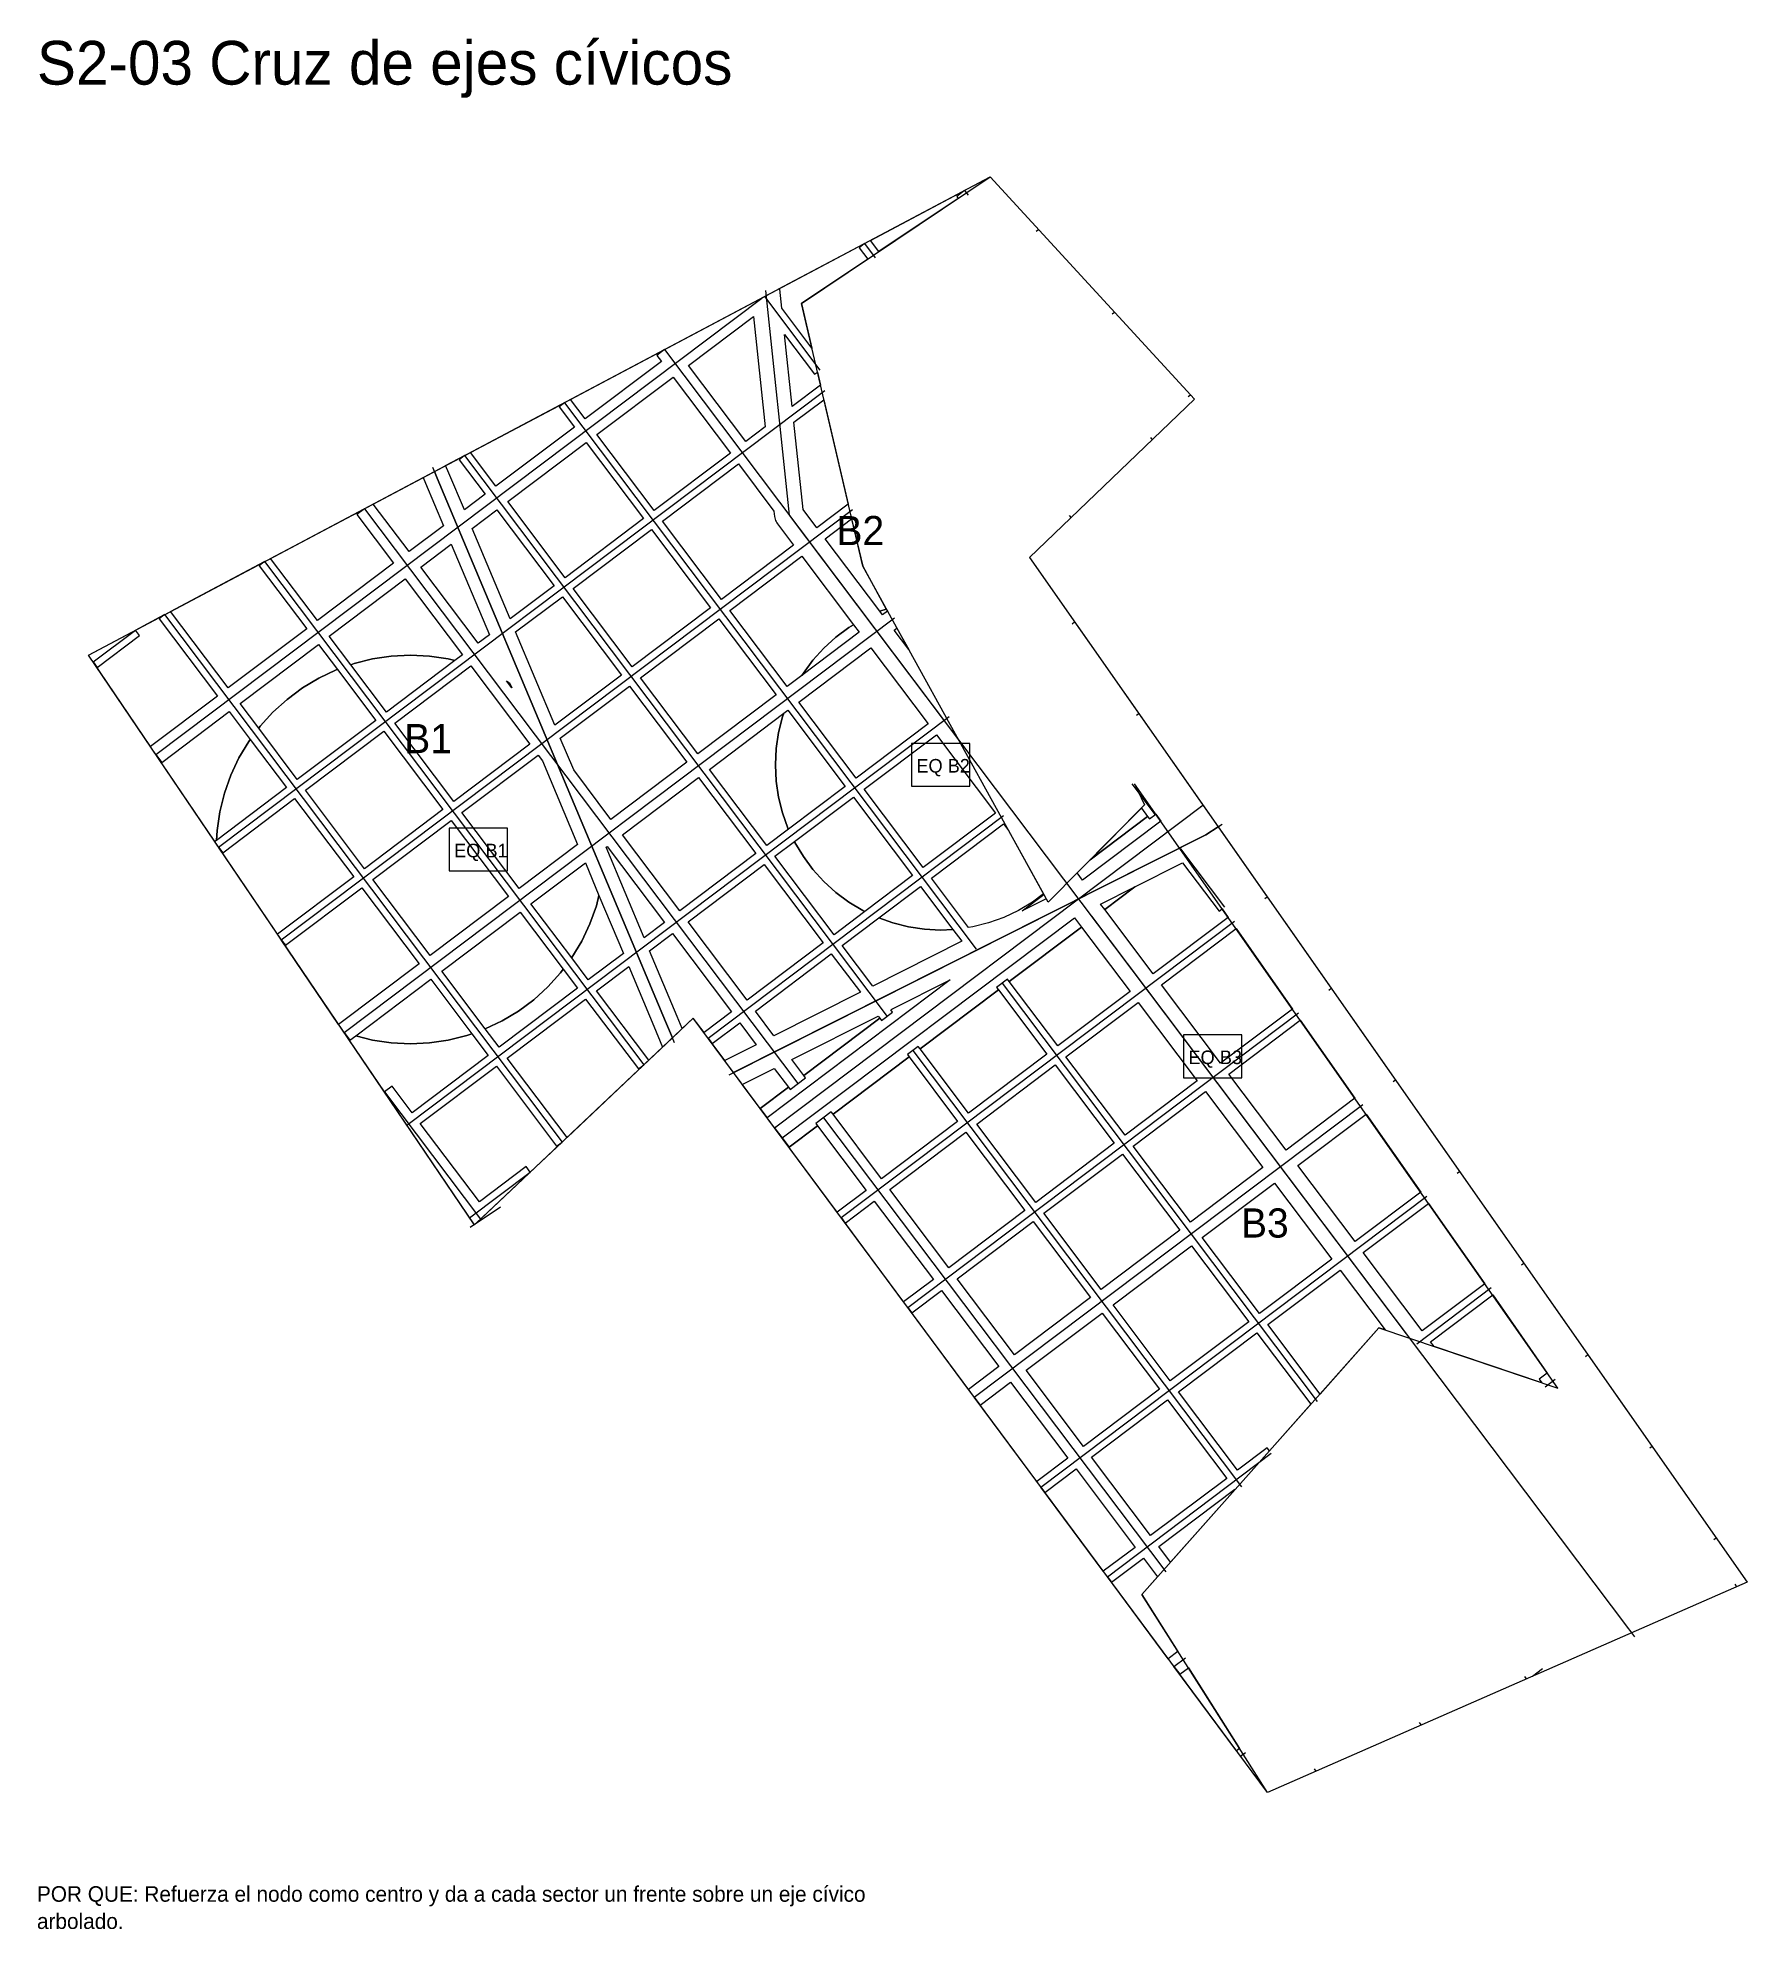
# Model space of a CAD drawing. Header units: metres. Extents: x 3873 to 16340, y -5213 to 3289.
# Drawn here: x 10581 to 12340, y 1092 to 3038 of the extents above; entities that cross this region are included whole.
import ezdxf

# ---------------------------------------------------------------- set-up
doc = ezdxf.new("R2010")
doc.units = ezdxf.units.M
for name, color, linetype, lineweight, plot in [('EQUIPAMIENTO', 5, 'Continuous', 0, False), ('LIMITE-INTERVENCION', 30, 'Continuous', 0, False), ('MANZANAS-PROPUESTAS', 33, 'Continuous', 0, False), ('SECTORES', 1, 'Continuous', 0, False), ('TEXTO', 7, 'Continuous', 0, False), ('VERDE-OBLIGATORIO', 3, 'Continuous', 0, False), ('VERDE-PROPUESTO', 82, 'Continuous', 0, False), ('VIA-BOULEVARD', 30, 'Continuous', 0, False), ('VIA-PRIMARIA', 1, 'Continuous', 0, False), ('VIA-SECUNDARIA', 8, 'Continuous', 0, False), ('VIA-TERCIARIA', 9, 'Continuous', 0, False)]:
    doc.layers.add(name, color=color, linetype=linetype, lineweight=lineweight, plot=plot)

msp = doc.modelspace()

# ---------------------------------------------------------------- texts
at = {"layer": 'EQUIPAMIENTO'}
for s, p in [('EQ B2', (11485, 2282)), ('EQ B1', (11009.3, 2194.8)), ('EQ B3', (11765, 1982))]:
    msp.add_text(s, height=14, dxfattribs=at).set_placement(p)
at = {"layer": 'SECTORES'}
for s, p in [('B2', (11402.8, 2516.1)), ('B1', (10958, 2302)), ('B3', (11819.1, 1803.5))]:
    msp.add_text(s, height=30, dxfattribs=at).set_placement(p)
at = {"layer": 'TEXTO'}
for s, height, p in [('S2-03 Cruz de ejes cívicos', 45, (10580, 2990)), ('POR QUE: Refuerza el nodo como centro y da a cada sector un frente sobre un eje cívico', 16, (10580, 1120)), ('arbolado.', 16, (10580, 1092))]:
    msp.add_text(s, height=height, dxfattribs=at).set_placement(p)

# ---------------------------------------------------------------- linework, layer by layer
at = {"layer": 'EQUIPAMIENTO'}
for points in [[(11480, 2268), (11540, 2268), (11540, 2312), (11480, 2312), (11480, 2268)], [(11004.3, 2180.8), (11064.3, 2180.8), (11064.3, 2224.8), (11004.3, 2224.8), (11004.3, 2180.8)], [(11760, 1968), (11820, 1968), (11820, 2012), (11760, 2012), (11760, 1968)]]:
    msp.add_lwpolyline(points, close=True, dxfattribs=at)
at = {"layer": 'LIMITE-INTERVENCION'}
msp.add_lwpolyline([(10633, 2403), (11561, 2895), (11771.2, 2666.4), (11601.5, 2503.2), (12340, 1449), (11846.2, 1232.4), (11255.3, 2029.4), (11030.2, 1816.5), (10633, 2403)], close=True, dxfattribs=at)
at = {"layer": 'MANZANAS-PROPUESTAS'}
for points in [[(11437.9, 2829.7), (11534.5, 2880.9), (11526.5, 2874.9), (11528, 2872.9), (11446.5, 2818.2), (11437.9, 2829.7)], [(11426, 2822.2), (11434.9, 2810.4), (11366.7, 2764.7), (11377.4, 2718.9), (11346.6, 2759.8), (11344.5, 2779.5), (11342.9, 2779.4), (11431.6, 2826.4), (11426, 2822.2)], [(11250.6, 2701.1), (11317.3, 2751.4), (11329.3, 2637.7), (11309.5, 2622.8), (11250.6, 2701.1)], [(11357.3, 2658.8), (11349.4, 2732.7), (11380.2, 2691.9), (11383.2, 2694.1), (11386.3, 2680.7), (11357.3, 2658.8)], [(11217.8, 2711.3), (11222.6, 2705), (11144.3, 2646), (11129.2, 2666.1), (11225.8, 2717.3), (11217.8, 2711.3)], [(11156.3, 2630.1), (11234.6, 2689), (11293.6, 2610.8), (11215.3, 2551.8), (11156.3, 2630.1)], [(11117.3, 2658.5), (11133.1, 2637.6), (11052.4, 2576.8), (11026.3, 2611.5), (11122.9, 2662.7), (11117.3, 2658.5)], [(11382.7, 2533.9), (11368.5, 2552.7), (11359, 2642.5), (11389.8, 2665.7), (11414.9, 2558.2), (11382.7, 2533.9)], [(11014.4, 2604), (11041.3, 2568.4), (11019.9, 2552.3), (11004, 2590), (11004, 2590.1), (11000.6, 2597.9), (11020, 2608.2), (11014.4, 2604)], [(11064.5, 2560.9), (11145.1, 2621.6), (11204.1, 2543.4), (11123.5, 2482.6), (11064.5, 2560.9)], [(11223.7, 2540.6), (11302, 2599.6), (11338.5, 2551.2), (11339.1, 2545.4), (11339.3, 2544.1), (11339.6, 2542.8), (11340, 2541.5), (11340.6, 2540.3), (11341.3, 2539.1), (11342, 2538), (11358.7, 2515.9), (11284.5, 2460), (11223.7, 2540.6)], [(10980, 2579.9), (10998.4, 2536.1), (10963, 2509.4), (10926.1, 2558.4), (10977.6, 2585.7), (10980, 2579.9)], [(10909.2, 2547.6), (10947, 2497.4), (10868.8, 2438.4), (10820.5, 2502.4), (10917.2, 2553.6), (10909.2, 2547.6)], [(11027.9, 2533.3), (11053.3, 2552.4), (11112.3, 2474.2), (11067, 2440.1), (11027.9, 2533.3)], [(11131.9, 2471.4), (11212.5, 2532.2), (11273.3, 2451.5), (11192.7, 2390.7), (11131.9, 2471.4)], [(11391.1, 2522.7), (11418.4, 2543.3), (11429.8, 2494.3), (11454.1, 2450.3), (11447.5, 2448), (11391.1, 2522.7)], [(10975, 2493.4), (11006.4, 2517.1), (11045.6, 2423.9), (11034, 2415.2), (10975, 2493.4)], [(10808.7, 2494.9), (10857.6, 2430), (10776.9, 2369.2), (10717.6, 2447.9), (10814.3, 2499.1), (10808.7, 2494.9)], [(11367.1, 2504.7), (11420.3, 2434.2), (11415.6, 2431.3), (11402.2, 2421.4), (11389.8, 2410.2), (11378.6, 2397.8), (11368.7, 2384.4), (11367.2, 2382), (11351.9, 2370.5), (11292.9, 2448.8), (11367.1, 2504.7)], [(10880.8, 2422.4), (10959.1, 2481.4), (11018, 2403.1), (11010.2, 2397.2), (11003.3, 2399), (10983.9, 2401.8), (10964.3, 2402.8), (10944.7, 2401.8), (10925.3, 2399), (10906.3, 2394.2), (10903, 2393), (10880.8, 2422.4)], [(11072.6, 2426.8), (11120.7, 2463), (11181.5, 2382.3), (11113, 2330.7), (11072.6, 2426.8)], [(10705.8, 2440.3), (10765.7, 2360.8), (10696.8, 2308.8), (10637.8, 2395.9), (10642, 2390.3), (10685.5, 2423), (10681.3, 2428.6), (10711.4, 2444.6), (10705.8, 2440.3)], [(11281.8, 2440.3), (11340.7, 2362.1), (11260.1, 2301.3), (11201.1, 2379.6), (11281.8, 2440.3)], [(10789, 2353.2), (10869.6, 2414), (10889.2, 2388.1), (10887.8, 2387.6), (10870, 2379.2), (10853.2, 2369.1), (10837.4, 2357.4), (10822.9, 2344.2), (10809.7, 2329.7), (10808.2, 2327.7), (10789, 2353.2)], [(11170.6, 2233.9), (11132.4, 2284.7), (11118.6, 2317.4), (11189.9, 2371.1), (11248.9, 2292.9), (11170.6, 2233.9)], [(10708.4, 2292.5), (10777.8, 2344.8), (10799.5, 2315.9), (10798, 2313.9), (10787.9, 2297.1), (10779.5, 2279.3), (10772.9, 2260.9), (10768.2, 2241.8), (10765.3, 2222.4), (10764.8, 2212.3), (10763, 2211), (10702.4, 2300.5), (10708.4, 2292.5)], [(11331.1, 2207.1), (11272.1, 2285.3), (11348.6, 2343), (11347.3, 2339.3), (11343.3, 2323.2), (11340.8, 2306.7), (11340, 2290), (11340.8, 2273.3), (11343.3, 2256.8), (11347.3, 2240.7), (11352.9, 2224.9), (11353.4, 2223.9), (11331.1, 2207.1)], [(11319.9, 2198.6), (11241.6, 2139.7), (11182.7, 2217.9), (11260.9, 2276.9), (11319.9, 2198.6)], [(11723, 2236.9), (11663.9, 2192.4), (11716.6, 2245.5), (11723, 2236.9)], [(11225.7, 2127.6), (11204.9, 2112), (11165.8, 2205.2), (11166.7, 2205.9), (11225.7, 2127.6)], [(11339.5, 2195.9), (11359.5, 2211), (11360.1, 2209.9), (11368.7, 2195.6), (11378.6, 2182.2), (11389.8, 2169.8), (11402.2, 2158.6), (11415.6, 2148.7), (11429.9, 2140.1), (11432, 2139.1), (11400.3, 2115.2), (11339.5, 2195.9)], [(11250.1, 2128.5), (11328.3, 2187.4), (11389.1, 2106.8), (11310.8, 2047.8), (11250.1, 2128.5)], [(11728.8, 2074.8), (11678.8, 2141), (11709.8, 2164.4), (11759, 2189.1), (11796.6, 2139.3), (11799.8, 2141.7), (11806, 2132.9), (11728.8, 2074.8)], [(11183.5, 2095.9), (11147.4, 2068.6), (11130.3, 2091.3), (11130.6, 2091.7), (11140.7, 2108.5), (11149.1, 2126.3), (11155.7, 2144.8), (11158.4, 2155.6), (11183.5, 2095.9)], [(11440.2, 2062.3), (11408.7, 2104), (11446.4, 2132.4), (11460.7, 2127.3), (11476.8, 2123.3), (11493.3, 2120.8), (11510, 2120), (11522.7, 2120.6), (11531.9, 2108.4), (11440.2, 2062.3)], [(11704.9, 2056.7), (11630.6, 2000.7), (11580.6, 2067), (11654.9, 2123), (11704.9, 2056.7)], [(11244, 2018.7), (11239, 2030.9), (11239, 2031), (11210.5, 2098.7), (11234.1, 2116.4), (11294.9, 2035.8), (11266.5, 2014.4), (11255.3, 2029.4), (11244, 2018.7)], [(11798, 1982.9), (11737.2, 2063.6), (11814, 2121.4), (11872, 2038.7), (11798, 1982.9)], [(11338.5, 2011.1), (11319.3, 2036.6), (11397.5, 2095.6), (11427.5, 2055.9), (11338.5, 2011.1)], [(11055.6, 1999.4), (11041.4, 2018.3), (11058.6, 2026.4), (11075.4, 2036.5), (11091.2, 2048.2), (11105.7, 2061.4), (11118.9, 2075.9), (11121.6, 2079.6), (11136.2, 2060.2), (11055.6, 1999.4)], [(11155.8, 2057.5), (11189.1, 2082.5), (11215, 2021), (11223.8, 1999.6), (11209.6, 1986.1), (11155.8, 2057.5)], [(11064, 1988.2), (11144.6, 2049), (11198.9, 1977.1), (11204.4, 1981.3), (11125.5, 1906.6), (11064, 1988.2)], [(11619.4, 1992.3), (11538.7, 1931.5), (11488.8, 1997.8), (11569.4, 2058.6), (11619.4, 1992.3)], [(11713.3, 2045.5), (11774.1, 1964.9), (11699.8, 1908.9), (11639, 1989.6), (11713.3, 2045.5)], [(11274.8, 2003.1), (11303.3, 2024.6), (11320.3, 2002), (11287.8, 1985.6), (11270.6, 2008.7), (11274.8, 2003.1)], [(11356.9, 1986.8), (11445.8, 2031.5), (11447.5, 2029.3), (11369.2, 1970.3), (11356.9, 1986.8)], [(11865.5, 1893.5), (11806.5, 1971.8), (11880, 2027.2), (11936.3, 1946.9), (11865.5, 1893.5)], [(10902.1, 2006.5), (10908, 2011), (10925.3, 2006.7), (10944.7, 2003.8), (10964.3, 2002.8), (10983.9, 2003.8), (11003.3, 2006.7), (11022.4, 2011.4), (11027.6, 2013.3), (11044.4, 1991), (10966.1, 1932), (10945.5, 1959.4), (10937.5, 1953.4), (10896.1, 2014.5), (10902.1, 2006.5)], [(11527.5, 1923.1), (11449.3, 1864.1), (11399.3, 1930.4), (11477.6, 1989.4), (11527.5, 1923.1)], [(11083.5, 1876.5), (11035.3, 1840.2), (10974.5, 1920.8), (11052.8, 1979.8), (11114.8, 1897.6), (11120.4, 1901.8), (11087.7, 1870.9), (11083.5, 1876.5)], [(11338.7, 1977.6), (11353.3, 1958.3), (11324.2, 1936.4), (11331.4, 1926.8), (11331.4, 1926.8), (11305.9, 1961.1), (11338.7, 1977.6)], [(11688.6, 1900.5), (11607.9, 1839.7), (11547.1, 1920.3), (11627.8, 1981.1), (11688.6, 1900.5)], [(11782.5, 1953.7), (11841.5, 1875.5), (11767.2, 1819.4), (11708.2, 1897.7), (11782.5, 1953.7)], [(11936.5, 1799.3), (11877.5, 1877.5), (11947.8, 1930.5), (12004, 1850.2), (11936.5, 1799.3)], [(11341.9, 1912.7), (11346.9, 1906), (11346.9, 1906), (11354.2, 1896.4), (11383.3, 1918.4), (11433.3, 1852.1), (11403.4, 1829.6), (11339.1, 1916.3), (11341.9, 1912.7)], [(11596.7, 1831.3), (11518.5, 1772.3), (11457.7, 1852.9), (11536, 1911.9), (11596.7, 1831.3)], [(11756, 1811), (11675.3, 1750.2), (11616.3, 1828.5), (11697, 1889.3), (11756, 1811)], [(11838.2, 1725.2), (11779.2, 1803.5), (11853.5, 1859.5), (11912.5, 1781.2), (11838.2, 1725.2)], [(11411.8, 1818.4), (11441.7, 1840.9), (11502.5, 1760.2), (11471.9, 1737.2), (11407.6, 1824), (11411.8, 1818.4)], [(12005.7, 1707.5), (11944.9, 1788.1), (12012.1, 1838.7), (12070, 1755.9), (12005.7, 1707.5)], [(11664.1, 1741.8), (11585.9, 1682.8), (11526.9, 1761.1), (11605.2, 1820.1), (11664.1, 1741.8)], [(11746.3, 1656), (11687.4, 1734.3), (11768, 1795), (11827, 1716.8), (11746.3, 1656)], [(11846.6, 1714), (11921, 1770.1), (11967.4, 1708.4), (11961, 1710.6), (11900.5, 1642.5), (11846.6, 1714)], [(11480.3, 1726), (11510.9, 1749.1), (11569.9, 1670.8), (11538.6, 1647.2), (11476.1, 1731.6), (11480.3, 1726)], [(12014.2, 1696.3), (12078.1, 1744.5), (12134.3, 1664.1), (12126, 1657.8), (12128.8, 1654.1), (12017.8, 1691.5), (12014.2, 1696.3)], [(11676.2, 1725.8), (11735.2, 1647.6), (11656.9, 1588.6), (11597.9, 1666.9), (11676.2, 1725.8)], [(11846, 1587.1), (11815.5, 1564.2), (11754.8, 1644.8), (11835.4, 1705.6), (11891, 1631.9), (11848.4, 1584), (11846, 1587.1)], [(11550.6, 1631.2), (11581.9, 1654.8), (11640.9, 1576.6), (11608.9, 1552.4), (11544.6, 1639.2), (11550.6, 1631.2)], [(11743.6, 1636.4), (11804.4, 1555.7), (11726.1, 1496.8), (11665.3, 1577.4), (11743.6, 1636.4)], [(11617.3, 1541.2), (11649.3, 1565.4), (11710.1, 1484.7), (11677.4, 1460.1), (11613.1, 1546.8), (11617.3, 1541.2)], [(11734.5, 1485.6), (11812.8, 1544.5), (11813, 1544.2), (11746.6, 1469.5), (11734.5, 1485.6)], [(11744.1, 1370.1), (11681.6, 1454.4), (11685.8, 1448.8), (11718.6, 1473.5), (11733.1, 1454.3), (11717, 1436.2), (11754.1, 1377.6), (11744.1, 1370.1)], [(11814.4, 1275.3), (11750.1, 1362.1), (11756.1, 1354.1), (11764.9, 1360.7), (11817.5, 1277.6), (11814.4, 1275.3)]]:
    msp.add_lwpolyline(points, close=True, dxfattribs=at)
at = {"layer": 'SECTORES'}
for points in [[(10989.1, 2591.8), (11561, 2895), (11771.2, 2666.4), (11601.5, 2503.2), (11795.5, 2226.3), (11783, 2218), (11296.9, 1973.4), (11255.3, 2029.4), (11233.9, 2009.2), (11227, 2026), (10992, 2585), (10989.1, 2591.8)], [(11030.2, 1816.5), (11030, 1816.9), (10633, 2403), (10989.1, 2591.8), (10992, 2585), (11227, 2026), (11233.9, 2009.2), (11032.1, 1818.3), (11030.2, 1816.5)], [(11795.5, 2226.3), (12340, 1449), (11846.2, 1232.4), (11296.9, 1973.4), (11783, 2218), (11795.5, 2226.3)]]:
    msp.add_lwpolyline(points, close=True, dxfattribs=at)
at = {"layer": 'VERDE-OBLIGATORIO'}
msp.add_lwpolyline([(12145.3, 1648.5), (11709.6, 2270.5), (11719.7, 2248.7), (11620.6, 2148.7), (11429.8, 2494.3), (11366.7, 2764.7), (11561, 2895), (11771.2, 2666.4), (11601.5, 2503.2), (12340, 1449), (11846.2, 1232.4), (11717, 1436.2), (11961, 1710.6), (12145.3, 1648.5)], close=True, dxfattribs=at)
at = {"layer": 'VERDE-PROPUESTO'}
for points in [[(11378.6, 2397.8), (11389.8, 2410.2), (11402.2, 2421.4), (11415.6, 2431.3), (11420.3, 2434.2), (11426.1, 2426.4), (11367.2, 2382), (11368.7, 2384.4), (11378.6, 2397.8)], [(11450.1, 2444.5), (11447.5, 2448), (11454.1, 2450.3), (11455.2, 2448.3), (11450.1, 2444.5)], [(11462.1, 2428.5), (11464.9, 2430.6), (11477.1, 2408.7), (11462.1, 2428.5)], [(10925.3, 2399), (10944.7, 2401.8), (10964.3, 2402.8), (10983.9, 2401.8), (11003.3, 2399), (11010.2, 2397.2), (10939.8, 2344.2), (10903, 2393), (10906.3, 2394.2), (10925.3, 2399)], [(11438.2, 2410.5), (11497.2, 2332.2), (11422.9, 2276.3), (11364, 2354.5), (11438.2, 2410.5)], [(10822.9, 2344.2), (10837.4, 2357.4), (10853.2, 2369.1), (10870, 2379.2), (10887.8, 2387.6), (10889.2, 2388.1), (10928.6, 2335.7), (10847.9, 2275), (10808.2, 2327.7), (10809.7, 2329.7), (10822.9, 2344.2)], [(10948.2, 2333), (11026.5, 2392), (11087.3, 2311.3), (11009, 2252.3), (10948.2, 2333)], [(11068.6, 2369.3), (11063.2, 2376.4), (11066.4, 2374.5), (11068.6, 2369.3)], [(11347.3, 2240.7), (11343.3, 2256.8), (11340.8, 2273.3), (11340, 2290), (11340.8, 2306.7), (11343.3, 2323.2), (11347.3, 2339.3), (11348.6, 2343), (11352.8, 2346.1), (11411.7, 2267.8), (11353.4, 2223.9), (11352.9, 2224.9), (11347.3, 2240.7)], [(10856.4, 2263.8), (10937, 2324.6), (10997.8, 2243.9), (10917.1, 2183.1), (10856.4, 2263.8)], [(11505.6, 2321), (11566.4, 2240.4), (11492.1, 2184.4), (11431.4, 2265.1), (11505.6, 2321)], [(10768.2, 2241.8), (10772.9, 2260.9), (10779.5, 2279.3), (10787.9, 2297.1), (10798, 2313.9), (10799.5, 2315.9), (10836.8, 2266.5), (10764.8, 2212.3), (10765.3, 2222.4), (10768.2, 2241.8)], [(11136.4, 2208.1), (11076.4, 2162.9), (11017.4, 2241.1), (11095.7, 2300.1), (11100.2, 2294.2), (11136.4, 2208.1)], [(10771.2, 2199.6), (10845.2, 2255.4), (10906, 2174.7), (10827.6, 2115.6), (10767, 2205.2), (10771.2, 2199.6)], [(11415.6, 2148.7), (11402.2, 2158.6), (11389.8, 2169.8), (11378.6, 2182.2), (11368.7, 2195.6), (11360.1, 2209.9), (11359.5, 2211), (11420.2, 2256.7), (11481, 2176), (11432, 2139.1), (11429.9, 2140.1), (11415.6, 2148.7)], [(11656, 2171.4), (11650.4, 2178.8), (11663.9, 2192.4), (11723, 2236.9), (11724.8, 2234.5), (11731.3, 2239.4), (11736.5, 2232.1), (11656, 2171.4)], [(10984.5, 2093.7), (10925.6, 2171.9), (11006.2, 2232.7), (11065.2, 2154.5), (10984.5, 2093.7)], [(11604.4, 2148.7), (11590.1, 2140.1), (11575.1, 2132.9), (11559.3, 2127.3), (11543.2, 2123.3), (11538.7, 2122.6), (11500.6, 2173.2), (11574.8, 2229.2), (11579.8, 2222.5), (11615.9, 2157.2), (11604.4, 2148.7)], [(11130.3, 2091.3), (11088.4, 2146.9), (11144.4, 2189), (11158.4, 2155.6), (11155.7, 2144.8), (11149.1, 2126.3), (11140.7, 2108.5), (11130.6, 2091.7), (11130.3, 2091.3)], [(10835.7, 2104.3), (10914.4, 2163.5), (10973.4, 2085.2), (10890.5, 2022.8), (10831.5, 2109.8), (10835.7, 2104.3)], [(11493.3, 2120.8), (11476.8, 2123.3), (11460.7, 2127.3), (11446.4, 2132.4), (11489.4, 2164.8), (11522.7, 2120.6), (11510, 2120), (11493.3, 2120.8)], [(11674.6, 2146.7), (11709.8, 2164.4), (11678.8, 2141), (11674.6, 2146.7)], [(11593.8, 2139.6), (11616.3, 2156.5), (11618.7, 2152.1), (11593.8, 2139.6)], [(11105.7, 2061.4), (11091.2, 2048.2), (11075.4, 2036.5), (11058.6, 2026.4), (11041.4, 2018.3), (10996.6, 2077.7), (11077.2, 2138.5), (11121.6, 2079.6), (11118.9, 2075.9), (11105.7, 2061.4)], [(11578.8, 2069.4), (11567.6, 2061), (11569.4, 2058.6), (11488.8, 1997.8), (11487, 2000.2), (11475.8, 1991.8), (11477.6, 1989.4), (11399.3, 1930.4), (11397.5, 1932.8), (11381.5, 1920.8), (11383.3, 1918.4), (11354.2, 1896.4), (11346.9, 1906), (11647.7, 2132.6), (11654.9, 2123), (11580.6, 2067), (11578.8, 2069.4)], [(11003.3, 2006.7), (10983.9, 2003.8), (10964.3, 2002.8), (10944.7, 2003.8), (10925.3, 2006.7), (10908, 2011), (10985.4, 2069.3), (11027.6, 2013.3), (11022.4, 2011.4), (11003.3, 2006.7)], [(11353.3, 1958.3), (11355.1, 1955.9), (11371, 1967.9), (11369.2, 1970.3), (11447.5, 2029.3), (11449.3, 2026.9), (11460.5, 2035.3), (11458.7, 2037.7), (11459.7, 2038.5), (11519.7, 2068.7), (11331.4, 1926.8), (11324.2, 1936.4), (11353.3, 1958.3)]]:
    msp.add_lwpolyline(points, close=True, dxfattribs=at)
at = {"layer": 'VIA-BOULEVARD'}
for points in [[(10987.1, 2596.4), (10992, 2585), (11227, 2026), (11235.9, 2004.2)], [(11339.1, 1916.3), (11779.9, 2248.5)]]:
    msp.add_lwpolyline(points, dxfattribs=at)
at = {"layer": 'VIA-PRIMARIA'}
for points in [[(11329.6, 2778), (11354, 2547), (12218, 1401), (12224.1, 1392.7)], [(11292.3, 1971.1), (11783, 2218), (11799.7, 2229)], [(11025.8, 1814.1), (11057.1, 1835)]]:
    msp.add_lwpolyline(points, dxfattribs=at)
at = {"layer": 'VIA-SECUNDARIA'}
for points in [[(11534.5, 2880.9), (11538.2, 2876.1)], [(10702.4, 2300.5), (11325.9, 2770.3)], [(11225.8, 2717.3), (11541.1, 2298.9)], [(11764.7, 2669), (11767.1, 2670.9)], [(11725.9, 2627), (11727.7, 2624.6)], [(10917.2, 2553.6), (11363, 1961.9)], [(10896.1, 2014.5), (11462.5, 2441.3)], [(11777.5, 2246.7), (11779.9, 2248.5)], [(11665.1, 2134.4), (11995.6, 1695.8)], [(10937.5, 1953.4), (11036.3, 1822.3)], [(11975.6, 1964), (11978, 1965.8)], [(11544.6, 1639.2), (11944.4, 1940.5)], [(11339.1, 1916.3), (11341.5, 1918.2)], [(11389.5, 1926.8), (11741.7, 1459.4)], [(12173.6, 1681.2), (12176, 1683)], [(12132, 1649.9), (12142.5, 1657.8)], [(12219.1, 1399.2), (12220.9, 1396.8)], [(11750.1, 1362.1), (11761.9, 1371)], [(11894.4, 1256.8), (11896.2, 1254.4)]]:
    msp.add_lwpolyline(points, dxfattribs=at)
at = {"layer": 'VIA-TERCIARIA'}
for points in [[(11431.6, 2826.4), (11442.5, 2811.9)], [(11608.3, 2839.2), (11610.7, 2841)], [(11328.7, 2771.8), (11385.8, 2696.1)], [(11686.5, 2754.1), (11688.9, 2755.9)], [(10767, 2205.2), (11390.7, 2675.2)], [(11122.9, 2662.7), (11546.7, 2100.3)], [(11020, 2608.2), (11454.9, 2031.1)], [(10831.5, 2109.8), (11419.2, 2552.7)], [(11642.4, 2546.7), (11644.2, 2544.3)], [(10814.3, 2499.1), (11204.4, 1981.3)], [(10711.4, 2444.6), (11120.4, 1901.8)], [(11645.5, 2435.2), (11647.9, 2437)], [(10637.8, 2395.9), (10681.3, 2428.6)], [(10960.7, 1919.2), (11518.6, 2339.6)], [(11711.5, 2341), (11713.9, 2342.8)], [(11706.6, 2270.4), (11730.4, 2238.8)], [(11270.6, 2008.7), (11574.8, 2237.9)], [(11756.9, 2203.6), (11802.2, 2143.5)], [(11843.5, 2152.5), (11845.9, 2154.3)], [(11407.6, 1824), (11812.4, 2129)], [(11573.2, 2065.2), (11897.6, 1634.8)], [(11909.6, 2058.2), (11912, 2060)], [(11476.1, 1731.6), (11878.4, 2034.7)], [(11481.4, 1996), (11819.6, 1547.1)], [(11025.2, 1823.8), (11087.7, 1870.9)], [(12041.6, 1869.7), (12044, 1871.5)], [(11613.1, 1546.8), (12010.4, 1846.2)], [(12107.6, 1775.5), (12110, 1777.3)], [(11999.9, 1694.3), (12076.5, 1752)], [(11681.6, 1454.4), (11850.3, 1581.5)], [(12239.7, 1587), (12242.1, 1588.8)], [(12305.7, 1492.7), (12308.1, 1494.6)], [(12327.3, 1446.7), (12329.1, 1444.2)], [(12110.8, 1351.8), (12112.7, 1349.3)], [(12119, 1352), (12129.4, 1359.9)], [(12002.6, 1304.3), (12004.5, 1301.8)], [(11818.6, 1269.7), (11823.7, 1273.5)]]:
    msp.add_lwpolyline(points, dxfattribs=at)

msp.set_redraw_order([(e.dxf.handle, doc.entitydb.next_handle()) for e in msp.query("TEXT MTEXT ATTDEF DIMENSION ARC_DIMENSION")])  # texts and dimensions are drawn at this point

doc.saveas('drawing.dxf')
